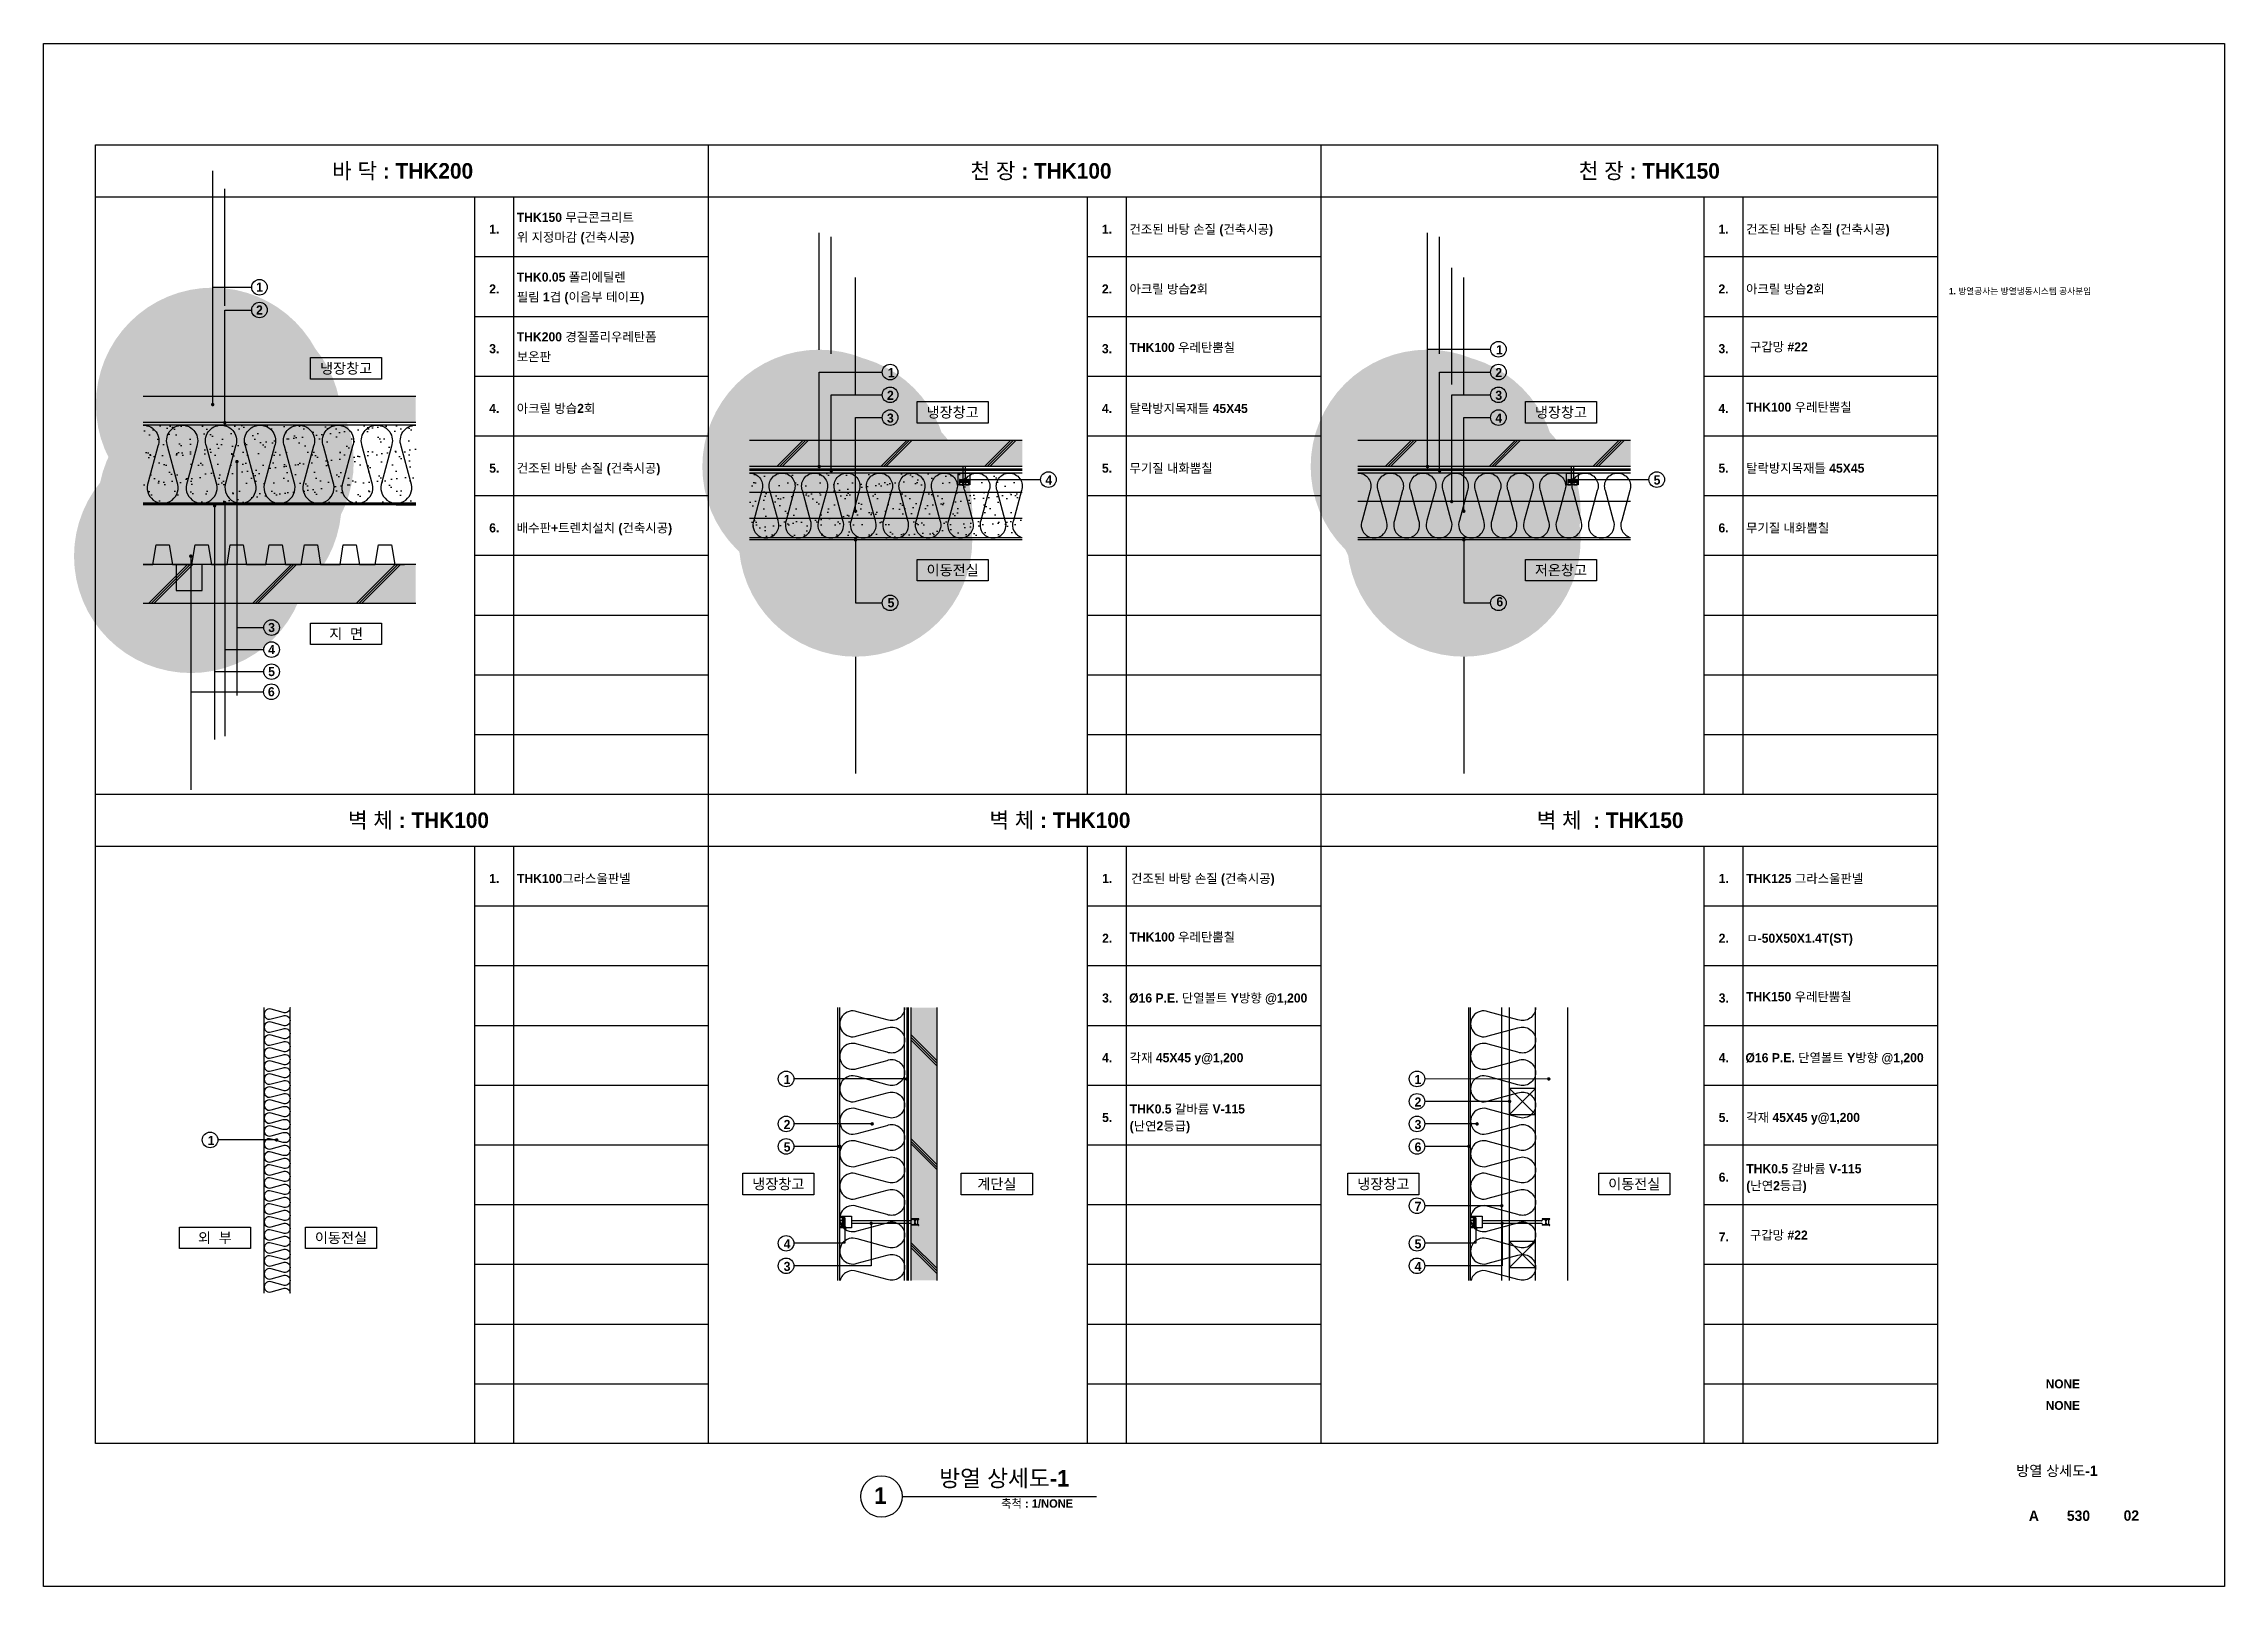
# Model space of a CAD drawing. Extents: x 0 to 33270, y 0 to 5940.
# Drawn here: x 0 to 8400, y 0 to 5940 of the extents above; entities that cross this region are included whole.
import ezdxf
from ezdxf.enums import TextEntityAlignment as Align

# ---------------------------------------------------------------- set-up
doc = ezdxf.new("R2010")
doc.units = 0
doc.header["$LTSCALE"] = 300
doc.header["$MEASUREMENT"] = 0
doc.linetypes.add('JIS_02_0.7', pattern=[1.35, 0.75, -0.6])
doc.layers.get('0').update_dxf_attribs({"linetype": 'CONTINUOUS'})
doc.layers.get('Defpoints').update_dxf_attribs({"color": 143, "linetype": 'CONTINUOUS'})
for name, color, linetype in [('A-ANNO-GRA1', 7, 'CONTINUOUS'), ('A-ANNO-LEAD', 4, 'CONTINUOUS'), ('A-ANNO-TEXT1', 7, 'CONTINUOUS'), ('A-LEAD', 6, 'CONTINUOUS'), ('A-ST-AXIS-BUB', 7, 'CONTINUOUS'), ('col-so', 253, 'CONTINUOUS'), ('conc', 2, 'CONTINUOUS'), ('DIM', 7, 'CONTINUOUS'), ('HATCH', 5, 'CONTINUOUS'), ('tt1', 3, 'CONTINUOUS'), ('단열', 251, 'CONTINUOUS'), ('볼트', 253, 'JIS_02_0.7')]:
    doc.layers.add(name, color=color, linetype=linetype)
doc.styles.add('2020음성 1차', font='나눔고딕Bold.ttf')
doc.dimstyles.new('GGDIM-1', dxfattribs={"dimscale": 200, "dimtxt": 3, "dimasz": 1, "dimexe": 2, "dimexo": 3, "dimgap": 1, "dimtad": 1, "dimdec": 0, "dimrnd": 0.25, "dimzin": 0, "dimdsep": 46, "dimlunit": 6, "dimtxsty": '2020음성 1차', "dimblk": 'Z_DOT', "dimcen": 3, "dimclrd": 256, "dimclre": 7, "dimclrt": 3, "dimadec": 0, "dimazin": 0, "dimtfac": 1, "dimtdec": 0, "dimtix": 1, "dimtmove": 2, "dimatfit": 1, "dimldrblk": 'DOT', "dimfxl": 1, "dimtolj": 1, "dimtzin": 1, "dimarcsym": 0})

msp = doc.modelspace()

# ---------------------------------------------------------------- texts
at = {"layer": 'A-ANNO-TEXT1', "style": '2020음성 1차'}
for s, height, p in [('바 닥 : THK200', 60, (1111.5, 5420)), ('천 장 : THK100', 60, (3570.5, 5420)), ('천 장 : THK150', 60, (5913.6, 5420)), ('THK150 무근콘크리트', 35, (1822.5, 5253.7)), ('1.', 35, (1716.4, 5208)), ('위 지정마감 (건축시공)', 35, (1822.5, 5177.4)), ('1.', 35, (4076.4, 5208)), ('건조된 바탕 손질 (건축시공)', 35, (4182.5, 5208)), ('1.', 35, (6451.3, 5208)), ('건조된 바탕 손질 (건축시공)', 35, (6557.5, 5208)), ('THK0.05 폴리에틸렌', 35, (1822.5, 5023.7)), ('2.', 35, (1716.4, 4978)), ('필림 1겹 (이음부 테이프)', 35, (1822.5, 4947.4)), ('2.', 35, (4076.4, 4978)), ('아크릴 방습2회', 35, (4182.5, 4978)), ('2.', 35, (6451.3, 4978)), ('아크릴 방습2회', 35, (6557.5, 4978)), ('THK200 경질폴리우레탄폼', 35, (1822.5, 4793.7)), ('THK100 우레탄뿜칠 ', 35, (4182.5, 4752.9)), ('구갑망 #22', 35, (6572.3, 4755)), ('3.', 35, (1716.4, 4748)), ('보온판', 35, (1822.5, 4717.4)), ('3.', 35, (4076.4, 4748)), ('3.', 35, (6451.3, 4748)), ('4.', 35, (1716.4, 4518)), ('아크릴 방습2회', 35, (1822.5, 4518)), ('4.', 35, (4076.4, 4518)), ('탈락방지목재틀 45X45 ', 35, (4182.5, 4518)), ('4.', 35, (6451.3, 4518)), ('THK100 우레탄뿜칠 ', 35, (6557.5, 4522.9)), ('5.', 35, (1716.4, 4288)), ('건조된 바탕 손질 (건축시공)', 35, (1822.5, 4288)), ('5.', 35, (4076.4, 4288)), ('무기질 내화뿜칠', 35, (4182.5, 4288)), ('5.', 35, (6451.3, 4288)), ('탈락방지목재틀 45X45 ', 35, (6557.5, 4288)), ('6.', 35, (1716.4, 4058)), ('배수판+트렌치설치 (건축시공)', 35, (1822.5, 4058)), ('6.', 35, (6451.3, 4058)), ('무기질 내화뿜칠', 35, (6557.5, 4058)), ('벽 체 : THK100', 60, (1172.5, 2920)), ('벽 체 : THK100', 60, (3643.3, 2920)), ('벽 체  : THK150', 60, (5751.3, 2920)), ('1.', 35, (1716.4, 2708)), ('THK100그라스울판넬', 35, (1823.4, 2708)), ('1.', 35, (4077.2, 2708)), ('건조된 바탕 손질 (건축시공)', 35, (4188.5, 2708)), ('1.', 35, (6452.2, 2708)), ('THK125 그라스울판넬', 35, (6558.3, 2708)), ('THK100 우레탄뿜칠 ', 35, (4182.5, 2482.9)), ('2.', 35, (4077.2, 2478)), ('2.', 35, (6452.2, 2478)), ('ㅁ-50X50X1.4T(ST)', 35, (6558.3, 2478)), ('3.', 35, (4077.2, 2248)), ('Ø16 P.E. 단열볼트 Y방향 @1,200', 35, (4181.3, 2248)), ('3.', 35, (6452.2, 2248)), ('THK150 우레탄뿜칠 ', 35, (6557.5, 2252.9)), ('4.', 35, (4077.2, 2018)), ('각재 45X45 y@1,200', 35, (4183.4, 2018)), ('4.', 35, (6452.2, 2018)), ('Ø16 P.E. 단열볼트 Y방향 @1,200', 35, (6555.3, 2018)), ('THK0.5 갈바륨 V-115', 35, (4183.4, 1820.7)), ('5.', 35, (4077.2, 1788)), ('(난연2등급)', 35, (4183.4, 1755.3)), ('5.', 35, (6452.2, 1788)), ('각재 45X45 y@1,200', 35, (6558.3, 1788)), ('THK0.5 갈바륨 V-115', 35, (6558.3, 1590.7)), ('6.', 35, (6452.2, 1558)), ('(난연2등급)', 35, (6558.3, 1525.3)), ('7.', 35, (6452.2, 1328)), ('구갑망 #22', 35, (6572.3, 1335))]:
    msp.add_text(s, height=height, dxfattribs=at).set_placement(p)
for s, height, p in [('1. 방열공사는 방열냉동시스템 공사분임', 24, (7339, 4986.8)), ('NONE', 34, (7712.1, 779.6)), ('NONE', 34, (7712.1, 696.6)), ('방열 상세도-1', 64, (3449.8, 416.2))]:
    msp.add_text(s, height=height, dxfattribs=at).set_placement(p, align=Align.MIDDLE_LEFT)
for s, p in [('냉장창고', (1165.3, 4689.6)), ('냉장창고', (3501.3, 4520.4)), ('냉장창고', (5844.5, 4520.4)), ('이동전실', (3501.3, 3912.8)), ('저온창고', (5844.5, 3912.8)), ('지  면', (1165.3, 3667.6)), ('냉장창고', (2830.2, 1549.2)), ('계단실', (3671.7, 1549.2)), ('냉장창고', (5160.4, 1549.2)), ('이동전실', (6126.9, 1549.2)), ('외  부', (659.7, 1342.1)), ('이동전실', (1145.3, 1342.1))]:
    msp.add_text(s, height=40, dxfattribs=at).set_placement(p, align=Align.MIDDLE_CENTER)
at = {"layer": 'A-ANNO-TEXT1', "linetype": 'ByBlock', "style": '2020음성 1차'}
for s, p in [('방열 상세도-1', (7755, 445)), ('02', (8041.6, 272.7))]:
    msp.add_text(s, height=40, dxfattribs=at).set_placement(p, align=Align.MIDDLE_CENTER)
at = {"layer": 'A-ANNO-TEXT1', "style": '2020음성 1차'}
msp.add_text('1', height=64, dxfattribs=at).set_placement((3223.1, 349.7), align=Align.MIDDLE)
msp.add_text('축척 : 1/NONE', height=32, dxfattribs=at).set_placement((3965.6, 303), align=Align.RIGHT)
at = {"layer": 'A-ANNO-TEXT1', "linetype": 'ByBlock', "style": '2020음성 1차'}
for s, p in [('A', (7646.9, 272)), ('530', (7793.3, 272))]:
    msp.add_text(s, height=40, dxfattribs=at).set_placement(p, align=Align.MIDDLE_LEFT)
at = {"layer": 'A-ANNO-TEXT1', "char_height": 35, "width": 1.181, "style": '2020음성 1차'}
for s, insert, attachment_point in [('1', (831.4, 5002), 5), ('2', (831.4, 4914.3), 5), ('1', (5594.6, 4778.4), 1), ('1', (3251.5, 4690.7), 1), ('2', (5591.8, 4691.2), 1), ('2', (3248.7, 4603.5), 1), ('3', (5591.8, 4603.5), 1), ('3', (3248.7, 4515.8), 1), ('4', (5591.8, 4515.8), 1), ('4', (3858.5, 4277.3), 1), ('5', (6201.6, 4277.3), 1), ('5', (3250.9, 3769.4), 7), ('6', (5595.9, 3773.2), 7), ('3', (878, 3691.7), 5), ('4', (878, 3606.8), 5), ('5', (878, 3521.9), 5), ('6', (877.1, 3444.4), 5), ('1', (2850.7, 1969.2), 1), ('1', (5280.9, 1969.2), 1), ('2', (5280.9, 1882.5), 1), ('2', (2850.7, 1795.9), 1), ('3', (5280.9, 1795.9), 1), ('1', (632, 1734.2), 1), ('5', (2850.7, 1709.3), 1), ('6', (5280.9, 1709.3), 1), ('7', (5280.9, 1480.6), 1), ('4', (2850.7, 1336.1), 1), ('5', (5280.9, 1336.1), 1), ('3', (2850.7, 1249.5), 1), ('4', (5280.9, 1249.5), 1)]:
    msp.add_mtext(s, dxfattribs=dict(at, insert=insert, attachment_point=attachment_point))

# ---------------------------------------------------------------- blocks, each defined once
blk = doc.blocks.new('_Dot')
at = {"color": 0, "lineweight": -2}
blk.add_line((-0.5, 0), (-1, 0), dxfattribs=at)
at = {"color": 0, "const_width": 0.5}
blk.add_lwpolyline([(-0.25, 0, 1), (0.25, 0, 1)], format="xyb", close=True, dxfattribs=at)
blk = doc.blocks.new('Z_DOT')
at = {"layer": 'DIM', "color": 0}
for p, q in [((0, -1), (0, 1)), ((-1, 0), (1, 0))]:
    blk.add_line(p, q, dxfattribs=at)
for radius in [0.25, 0.125]:
    blk.add_circle((0, 0), radius, dxfattribs=at)

# ---------------------------------------------------------------- hatches: boundary and pattern name
at = {"layer": 'col-so', "transparency": 33554687}
h = msp.add_hatch(color=256, dxfattribs=at)
h.dxf.hatch_style = 1
h.paths.add_polyline_path([(383.6, 4580.8), (1433.6, 4580.8), (1433.6, 4480.8), (383.6, 4480.8)])
h = msp.add_hatch(color=256, dxfattribs=at)
h.dxf.hatch_style = 1
h.paths.add_polyline_path([(2719.6, 4411.6), (3769.6, 4411.6), (3769.6, 4311.6), (2719.6, 4311.6)])
h = msp.add_hatch(color=256, dxfattribs=at)
h.dxf.hatch_style = 1
h.paths.add_polyline_path([(5062.7, 4411.6), (6112.7, 4411.6), (6112.7, 4311.6), (5062.7, 4311.6)])
h = msp.add_hatch(color=256, dxfattribs=at)
h.dxf.hatch_style = 1
h.paths.add_polyline_path([(383.6, 3934.3), (1433.6, 3934.3), (1433.6, 3784.3), (383.6, 3784.3)])
h = msp.add_hatch(color=256, dxfattribs=at)
h.dxf.hatch_style = 1
h.paths.add_polyline_path([(3341.4, 2228.3), (3441.4, 2228.3), (3441.4, 1178.3), (3341.4, 1178.3)])
at = {"layer": 'HATCH'}
h = msp.add_hatch(dxfattribs=at)
h.set_pattern_fill('AR-SAND', color=256, scale=40, style=0)
h.set_pattern_definition([(37.5, (-40, 456.5), (-2.5197, 77.07295), [0, -60.8, 0, -68, 0, -65]), (7.5, (-40, 456.5), (70.791, 112.8858), [0, -32.8, 0, -54.8, 0, -21]), (327.5, (-89.2, 456.5), (124.5657, 0.2264), [0, -20, 0, -72, 0, -94]), (317.5, (-89.2, 456.5), (120.245, 35.107), [0, -10, 0, -47.2, 0, -54])])
h.paths.add_polyline_path([(383.6, 4470.8), (383.6, 4170.8), (1433.6, 4170.8), (1433.6, 4470.8)])
h = msp.add_hatch(dxfattribs=at)
h.set_pattern_fill('AR-SAND', color=256, scale=40, style=0)
h.set_pattern_definition([(37.5, (-2504, 380), (-2.51973, 77.07295), [0, -60.8, 0, -68, 0, -65]), (7.5, (-2504, 380), (70.791, 112.8858), [0, -32.8, 0, -54.8, 0, -21]), (327.5, (-2553.2, 380), (124.5657, 0.22636), [0, -20, 0, -72, 0, -94]), (317.5, (-2553.2, 380), (120.245, 35.107), [0, -10, 0, -47.2, 0, -54])])
h.paths.add_polyline_path([(2719.6, 4286.6), (3769.6, 4286.6), (3769.6, 4036.6), (2719.6, 4036.6)])

# ---------------------------------------------------------------- linework, layer by layer
for p, q in [((1433.6, 4470.8), (383.6, 4470.8)), ((6112.7, 4301.6), (5062.7, 4301.6)), ((6112.7, 4296.6), (5062.7, 4296.6)), ((1433.6, 4170.8), (383.6, 4170.8)), ((1433.6, 4167.8), (383.6, 4167.8)), ((1433.6, 4163.8), (383.6, 4163.8)), ((6112.7, 4036.6), (5062.7, 4036.6)), ((6112.7, 4029.6), (5062.7, 4029.6)), ((3059.4, 1178.3), (3059.4, 2228.3)), ((3066.4, 1178.3), (3066.4, 2228.3)), ((3326.4, 1178.3), (3326.4, 2228.3)), ((3331.4, 1178.3), (3331.4, 2228.3)), ((5489.6, 1178.3), (5489.6, 2228.3)), ((5496.6, 1178.3), (5496.6, 2228.3)), ((3066.4, 1425.1), (3111.4, 1425.1)), ((3066.4, 1380.1), (3066.4, 1425.1)), ((3111.4, 1380.1), (3066.4, 1380.1)), ((3111.4, 1425.1), (3111.4, 1380.1)), ((5496.6, 1425.1), (5541.6, 1425.1)), ((5496.6, 1380.1), (5496.6, 1425.1)), ((5541.6, 1380.1), (5496.6, 1380.1)), ((5541.6, 1425.1), (5541.6, 1380.1))]:
    msp.add_line(p, q)
at = {"flags": 128}
for points in [[(533.6, 3934.3), (571.1, 3934.3), (583.6, 4010.8), (633.6, 4010.8), (646.1, 3934.3), (683.6, 3934.3)], [(669, 3934.3), (706.5, 3934.3), (719, 4010.8), (769, 4010.8), (781.5, 3934.3), (819, 3934.3)], [(706.5, 3934.3), (719, 4010.8)], [(819, 3934.3), (856.5, 3934.3), (869, 4010.8), (919, 4010.8), (931.5, 3934.3), (969, 3934.3)], [(954.4, 3934.3), (991.9, 3934.3), (1004.4, 4010.8), (1054.4, 4010.8), (1066.9, 3934.3), (1104.4, 3934.3)], [(1104.4, 3934.3), (1141.9, 3934.3), (1154.4, 4010.8), (1204.4, 4010.8), (1216.9, 3934.3), (1254.4, 3934.3)]]:
    msp.add_lwpolyline(points, dxfattribs=at)
at = {"layer": 'A-ANNO-GRA1'}
for p, q in [((2560, 5550), (2560, 550)), ((4920, 5550), (4920, 550)), ((200, 5350), (7295, 5350)), ((1660, 5350), (1660, 3050)), ((1810, 5350), (1810, 3050)), ((4020, 5350), (4020, 3050)), ((4170, 5350), (4170, 3050)), ((6395, 5350), (6395, 3050)), ((6545, 5350), (6545, 3050)), ((1660, 5120), (2560, 5120)), ((4020, 5120), (4920, 5120)), ((6395, 5120), (7295, 5120)), ((1660, 4890), (2560, 4890)), ((4020, 4890), (4920, 4890)), ((6395, 4890), (7295, 4890)), ((1660, 4660), (2560, 4660)), ((4020, 4660), (4920, 4660)), ((6395, 4660), (7295, 4660)), ((1660, 4430), (2560, 4430)), ((4020, 4430), (4920, 4430)), ((6395, 4430), (7295, 4430)), ((1660, 4200), (2560, 4200)), ((4020, 4200), (4920, 4200)), ((6395, 4200), (7295, 4200)), ((1660, 3970), (2560, 3970)), ((4020, 3970), (4920, 3970)), ((6395, 3970), (7295, 3970)), ((1660, 3740), (2560, 3740)), ((4020, 3740), (4920, 3740)), ((6395, 3740), (7295, 3740)), ((1660, 3510), (2560, 3510)), ((4020, 3510), (4920, 3510)), ((6395, 3510), (7295, 3510)), ((1660, 3280), (2560, 3280)), ((4020, 3280), (4920, 3280)), ((6395, 3280), (7295, 3280)), ((200, 3050), (7295, 3050)), ((200, 2850), (7295, 2850)), ((1660, 2850), (1660, 550)), ((1810, 2850), (1810, 550)), ((4020, 2850), (4020, 550)), ((4170, 2850), (4170, 550)), ((6395, 2850), (6395, 550)), ((6545, 2850), (6545, 550)), ((1660, 2620), (2560, 2620)), ((4020, 2620), (4920, 2620)), ((6395, 2620), (7295, 2620)), ((1660, 2390), (2560, 2390)), ((4020, 2390), (4920, 2390)), ((6395, 2390), (7295, 2390)), ((1660, 2160), (2560, 2160)), ((4020, 2160), (4920, 2160)), ((6395, 2160), (7295, 2160)), ((1660, 1930), (2560, 1930)), ((4020, 1930), (4920, 1930)), ((6395, 1930), (7295, 1930)), ((1660, 1700), (2560, 1700)), ((4020, 1700), (4920, 1700)), ((6395, 1700), (7295, 1700)), ((1660, 1470), (2560, 1470)), ((4020, 1470), (4920, 1470)), ((6395, 1470), (7295, 1470)), ((1660, 1240), (2560, 1240)), ((4020, 1240), (4920, 1240)), ((6395, 1240), (7295, 1240)), ((1660, 1010), (2560, 1010)), ((4020, 1010), (4920, 1010)), ((6395, 1010), (7295, 1010)), ((1660, 780), (2560, 780)), ((4020, 780), (4920, 780)), ((6395, 780), (7295, 780))]:
    msp.add_line(p, q, dxfattribs=at)
msp.add_lwpolyline([(7295, 550), (200, 550), (200, 5550), (7295, 5550)], close=True, dxfattribs=at)
at = {"layer": 'A-ANNO-LEAD', "linetype": 'Continuous'}
for p, q in [((3550.3, 4261.6), (3840.4, 4261.6)), ((5893.4, 4261.6), (6183.6, 4261.6)), ((3086.4, 1380.1), (3086.4, 1320.9)), ((5516.6, 1397.6), (5516.6, 1320.9)), ((5618, 1397.6), (5618, 1234.2))]:
    msp.add_line(p, q, dxfattribs=at)
at = {"layer": 'A-ANNO-LEAD', "linetype": 'Continuous', "const_width": 6.67}
for points in [[(648.1, 4551.1, 1), (654.6, 4549.7, 1)], [(694.7, 4481.5, 1), (701.2, 4480.1, 1)], [(741.3, 4331.4, 1), (747.8, 4330, 1)], [(2984.1, 4312.3, 1), (2990.6, 4310.9, 1)], [(3030.7, 4296.4, 1), (3037.2, 4295, 1)], [(5327.2, 4312.3, 1), (5333.7, 4310.9, 1)], [(5373.8, 4296.4, 1), (5380.4, 4295, 1)], [(3547, 4262.3, 1), (3553.5, 4260.9, 1)], [(5890.2, 4262.3, 1), (5896.7, 4260.9, 1)], [(655.3, 4161.5, 1), (661.9, 4160.1, 1)], [(694.7, 4173.6, 1), (701.2, 4172.2, 1)], [(3123.9, 4140.5, 1), (3130.5, 4139.2, 1)], [(5420.5, 4177.7, 1), (5427, 4176.3, 1)], [(5467.1, 4140.5, 1), (5473.6, 4139.2, 1)], [(3123.9, 4030.3, 1), (3130.5, 4028.9, 1)], [(5467.1, 4030.3, 1), (5473.6, 4028.9, 1)], [(563.8, 3967.3, 1), (570.3, 3965.9, 1)], [(5794.5, 1954.6, 1), (5801, 1953.2, 1)], [(5643.4, 1868, 1), (5649.9, 1866.6, 1)], [(3188, 1781.4, 1), (3194.6, 1780, 1)], [(5518.3, 1781.4, 1), (5524.8, 1780, 1)], [(894.3, 1719.6, 1), (900.9, 1718.2, 1)], [(3063.1, 1694.8, 1), (3069.7, 1693.4, 1)], [(5486.4, 1694.8, 1), (5492.9, 1693.4, 1)], [(5613.4, 1466.1, 1), (5619.9, 1464.7, 1)], [(3083.1, 1380.8, 1), (3089.6, 1379.4, 1)], [(3184.5, 1398.3, 1), (3191, 1396.9, 1)], [(5513.3, 1380.8, 1), (5519.9, 1379.4, 1)], [(5614.7, 1398.3, 1), (5621.3, 1396.9, 1)]]:
    msp.add_lwpolyline(points, format="xyb", close=True, dxfattribs=at)
at = {"layer": 'A-ANNO-LEAD', "linetype": 'Continuous'}
for points in [[(3324.2, 1953.9), (2889.8, 1953.9)], [(5801, 1953.2), (5320, 1953.9)], [(5646.6, 1867.3), (5320, 1867.3)], [(3191.3, 1780.7), (2889.8, 1780.7)], [(5521.5, 1780.7), (5320, 1780.7)], [(897.6, 1718.9), (671.1, 1718.9)], [(3066.4, 1694.1), (2889.8, 1694.1)], [(5496.6, 1694.1), (5320, 1694.1)], [(5616.6, 1465.4), (5320, 1465.4)], [(3187.8, 1397.6), (3187.8, 1234.2), (2889.8, 1234.2)], [(3086.4, 1320.9), (2889.8, 1320.9)], [(5516.6, 1320.9), (5320, 1320.9)], [(5618, 1234.2), (5320, 1234.2)]]:
    msp.add_lwpolyline(points, dxfattribs=at)
at = {"layer": 'A-ANNO-TEXT1'}
for p, q in [((3769.6, 4301.6), (2719.6, 4301.6)), ((3769.6, 4296.6), (2719.6, 4296.6)), ((3522.8, 4241.6), (3522.8, 4286.6)), ((3522.8, 4286.6), (3567.8, 4286.6)), ((3567.8, 4286.6), (3567.8, 4241.6)), ((5865.9, 4241.6), (5865.9, 4286.6)), ((5865.9, 4286.6), (5910.9, 4286.6)), ((5910.9, 4286.6), (5910.9, 4241.6)), ((3567.8, 4241.6), (3522.8, 4241.6)), ((5910.9, 4241.6), (5865.9, 4241.6)), ((3769.6, 4036.6), (2719.6, 4036.6)), ((3769.6, 4029.6), (2719.6, 4029.6))]:
    msp.add_line(p, q, dxfattribs=at)
for points in [[(3364.6, 4561.8), (3638.1, 4561.8), (3638.1, 4479), (3364.6, 4479)], [(3364.6, 3954.2), (3638.1, 3954.2), (3638.1, 3871.4), (3364.6, 3871.4)]]:
    msp.add_lwpolyline(points, close=True, dxfattribs=at)
at = {"layer": 'A-ANNO-TEXT1', "flags": 128}
for points in [[(1358.6, 4163.8), (1433.6, 4163.8)], [(383.6, 3934.3), (421.1, 3934.3), (433.6, 4010.8), (483.6, 4010.8), (496.1, 3934.3), (533.6, 3934.3)], [(483.6, 4010.8), (496.1, 3934.3)], [(1239.8, 3934.3), (1277.3, 3934.3), (1289.8, 4010.8), (1339.8, 4010.8), (1352.3, 3934.3), (1389.8, 3934.3)], [(511.1, 3934.3), (511.1, 3834.3), (611.1, 3834.3), (611.1, 3934.3)]]:
    msp.add_lwpolyline(points, dxfattribs=at)
at = {"layer": 'A-ANNO-TEXT1'}
for centre in [(3260.6, 4675.5), (3260.6, 4587.8), (3260.6, 4500.1), (3870.4, 4261.6), (3260.6, 3786.8)]:
    msp.add_circle(centre, 30, dxfattribs=at)
at = {"layer": 'A-LEAD', "linetype": 'Continuous', "const_width": 6.67}
msp.add_lwpolyline([(3320.9, 1954.6, 1), (3327.4, 1953.2, 1)], format="xyb", close=True, dxfattribs=at)
at = {"layer": 'A-ST-AXIS-BUB', "color": 0}
msp.add_line((3307.3, 346.2), (4055.9, 346.2), dxfattribs=at)
at = {"layer": 'A-ST-AXIS-BUB'}
for points in [[(1028.6, 4731), (1302.1, 4731), (1302.1, 4648.2), (1028.6, 4648.2)], [(5707.7, 4561.8), (5981.2, 4561.8), (5981.2, 4479), (5707.7, 4479)], [(5707.7, 3954.2), (5981.2, 3954.2), (5981.2, 3871.4), (5707.7, 3871.4)], [(1028.6, 3709), (1302.1, 3709), (1302.1, 3626.2), (1028.6, 3626.2)], [(2693.4, 1590.6), (2966.9, 1590.6), (2966.9, 1507.8), (2693.4, 1507.8)], [(3534.9, 1590.6), (3808.4, 1590.6), (3808.4, 1507.8), (3534.9, 1507.8)], [(5023.7, 1590.6), (5297.2, 1590.6), (5297.2, 1507.8), (5023.7, 1507.8)], [(5990.1, 1590.6), (6263.6, 1590.6), (6263.6, 1507.8), (5990.1, 1507.8)], [(522.9, 1383.6), (796.5, 1383.6), (796.5, 1300.7), (522.9, 1300.7)], [(1008.5, 1383.6), (1282, 1383.6), (1282, 1300.7), (1008.5, 1300.7)]]:
    msp.add_lwpolyline(points, close=True, dxfattribs=at)
for centre in [(831.4, 5002), (831.4, 4914.3), (5603.8, 4763.2), (5603.8, 4675.5), (5603.8, 4587.8), (5603.8, 4500.1), (6213.6, 4261.6), (5603.8, 3786.8), (878, 3691.7), (878, 3606.8), (878, 3521.9), (877.1, 3444.4), (2859.8, 1953.9), (5290, 1953.9), (5290, 1867.3), (2859.8, 1780.7), (5290, 1780.7), (641.1, 1718.9), (2859.8, 1694.1), (5290, 1694.1), (5290, 1465.4), (2859.8, 1320.9), (5290, 1320.9), (2859.8, 1234.2), (5290, 1234.2)]:
    msp.add_circle(centre, 30, dxfattribs=at)
at = {"layer": 'A-ST-AXIS-BUB', "color": 0}
msp.add_circle((3227.3, 346.2), 80, dxfattribs=at)
at = {"layer": 'conc'}
for p, q in [((1433.6, 4580.8), (383.6, 4580.8)), ((1433.6, 4480.8), (383.6, 4480.8)), ((3769.6, 4411.6), (2719.6, 4411.6)), ((6112.7, 4411.6), (5062.7, 4411.6)), ((3769.6, 4311.6), (2719.6, 4311.6)), ((3769.6, 4286.6), (2719.6, 4286.6)), ((6112.7, 4311.6), (5062.7, 4311.6)), ((6112.7, 4286.6), (5062.7, 4286.6)), ((3769.6, 4036.6), (2719.6, 4036.6)), ((6112.7, 4036.6), (5062.7, 4036.6)), ((1433.6, 3934.3), (383.6, 3934.3)), ((1433.6, 3784.3), (383.6, 3784.3)), ((3066.4, 1178.3), (3066.4, 2228.3)), ((3316.4, 1178.3), (3316.4, 2228.3)), ((3341.4, 1178.3), (3341.4, 2228.3)), ((3441.4, 1178.3), (3441.4, 2228.3))]:
    msp.add_line(p, q, dxfattribs=at)
at = {"layer": 'conc', "color": 3}
for p, q in [((849.3, 1128.3), (849.3, 2228.3)), ((949.3, 1128.3), (949.3, 2228.3)), ((5746.6, 1178.3), (5746.6, 2228.3)), ((5871.6, 1178.3), (5871.6, 2228.3)), ((5646.6, 1917.3), (5746.6, 1817.3)), ((5646.6, 1817.3), (5746.6, 1917.3)), ((5646.6, 1328.1), (5746.6, 1228.1)), ((5646.6, 1228.1), (5746.6, 1328.1))]:
    msp.add_line(p, q, dxfattribs=at)
for points in [[(5646.6, 1817.3), (5746.6, 1817.3), (5746.6, 1917.3), (5646.6, 1917.3)], [(5646.6, 1228.1), (5746.6, 1228.1), (5746.6, 1328.1), (5646.6, 1328.1)]]:
    msp.add_lwpolyline(points, close=True, dxfattribs=at)
at = {"layer": 'Defpoints', "ltscale": 10}
msp.add_lwpolyline([(0, 5940), (8400, 5940), (8400, 0), (0, 0)], close=True, dxfattribs=at)
at = {"layer": 'HATCH'}
for p, q in [((2824.6, 4311.6), (2924.6, 4411.6)), ((2834.6, 4311.6), (2934.6, 4411.6)), ((2844.6, 4311.6), (2944.6, 4411.6)), ((3224.6, 4311.6), (3324.6, 4411.6)), ((3234.6, 4311.6), (3334.6, 4411.6)), ((3244.6, 4311.6), (3344.6, 4411.6)), ((3624.6, 4311.6), (3724.6, 4411.6)), ((3634.6, 4311.6), (3734.6, 4411.6)), ((3644.6, 4311.6), (3744.6, 4411.6)), ((5167.7, 4311.6), (5267.7, 4411.6)), ((5177.7, 4311.6), (5277.7, 4411.6)), ((5187.7, 4311.6), (5287.7, 4411.6)), ((5567.7, 4311.6), (5667.7, 4411.6)), ((5577.7, 4311.6), (5677.7, 4411.6)), ((5587.7, 4311.6), (5687.7, 4411.6)), ((5967.7, 4311.6), (6067.7, 4411.6)), ((5977.7, 4311.6), (6077.7, 4411.6)), ((5987.7, 4311.6), (6087.7, 4411.6)), ((404.4, 3784.3), (554.4, 3934.3)), ((414.4, 3784.3), (564.4, 3934.3)), ((424.4, 3784.3), (574.4, 3934.3)), ((804.4, 3784.3), (954.4, 3934.3)), ((814.4, 3784.3), (964.4, 3934.3)), ((824.4, 3784.3), (974.4, 3934.3)), ((1204.4, 3784.3), (1354.4, 3934.3)), ((1214.4, 3784.3), (1364.4, 3934.3)), ((1224.4, 3784.3), (1374.4, 3934.3)), ((3341.4, 2123.3), (3441.4, 2023.3)), ((3341.4, 2113.3), (3441.4, 2013.3)), ((3341.4, 2103.3), (3441.4, 2003.3)), ((3341.4, 1723.3), (3441.4, 1623.3)), ((3341.4, 1713.3), (3441.4, 1613.3)), ((3341.4, 1703.3), (3441.4, 1603.3)), ((3341.4, 1323.3), (3441.4, 1223.3)), ((3341.4, 1313.3), (3441.4, 1213.3)), ((3341.4, 1303.3), (3441.4, 1203.3))]:
    msp.add_line(p, q, dxfattribs=at)
at = {"layer": 'tt1'}
for p, q in [((3769.6, 4211.6), (2719.6, 4211.6)), ((6112.7, 4177), (5062.7, 4177)), ((3769.6, 4111.6), (2719.6, 4111.6)), ((5616.6, 1178.3), (5616.6, 2228.3)), ((5646.6, 1178.3), (5646.6, 2228.3))]:
    msp.add_line(p, q, dxfattribs=at)
at = {"layer": '단열', "color": 4}
for points in [[(383.6, 4470.8, -0.524856), (439.7, 4389.5), (402.5, 4252.1, 1.449198), (514.7, 4252.1), (477.5, 4389.5, -0.524856), (533.6, 4470.8, -0.524856), (589.7, 4389.5), (552.5, 4252.1, 1.449198), (664.7, 4252.1), (627.5, 4389.5, -0.524856), (683.6, 4470.8, -0.524856), (739.7, 4389.5), (702.5, 4252.1, 1.449198), (814.7, 4252.1), (777.5, 4389.5, -0.524856), (833.6, 4470.8, -0.524856), (889.7, 4389.5), (852.5, 4252.1, 1.449198), (964.7, 4252.1), (927.5, 4389.5, -0.524856), (983.6, 4470.8, -0.524856), (1039.7, 4389.5), (1002.5, 4252.1, 1.449198), (1114.7, 4252.1), (1077.5, 4389.5, -0.524856), (1133.6, 4470.8, -0.524856), (1189.7, 4389.5), (1152.5, 4252.1, 1.449198), (1264.7, 4252.1), (1227.5, 4389.5, -0.524856), (1283.6, 4470.8, -0.524856), (1339.7, 4389.5), (1302.5, 4252.1, 1.449198), (1414.7, 4252.1), (1377.5, 4389.5, -0.524856), (1433.6, 4470.8)], [(2719.6, 4286.6, -0.524856), (2766.3, 4218.8), (2735.3, 4104.3, 1.449198), (2828.8, 4104.3), (2797.8, 4218.8, -0.524856), (2844.6, 4286.6, -0.524856), (2891.3, 4218.8), (2860.3, 4104.3, 1.449198), (2953.8, 4104.3), (2922.8, 4218.8, -0.524856), (2969.6, 4286.6, -0.524856), (3016.3, 4218.8), (2985.3, 4104.3, 1.449198), (3078.8, 4104.3), (3047.8, 4218.8, -0.524856), (3094.6, 4286.6, -0.524856), (3141.3, 4218.8), (3110.3, 4104.3, 1.449198), (3203.8, 4104.3), (3172.8, 4218.8, -0.524856), (3219.6, 4286.6, -0.524856), (3266.3, 4218.8), (3235.3, 4104.3, 1.449198), (3328.8, 4104.3), (3297.8, 4218.8, -0.524856), (3344.6, 4286.6, -0.524856), (3391.3, 4218.8), (3360.3, 4104.3, 1.449198), (3453.8, 4104.3), (3422.8, 4218.8, -0.524856), (3469.6, 4286.6, -0.524856), (3516.3, 4218.8), (3485.3, 4104.3, 1.449198), (3578.8, 4104.3), (3547.8, 4218.8, -0.524856), (3594.6, 4286.6, -0.524856), (3641.3, 4218.8), (3610.3, 4104.3, 1.449198), (3703.8, 4104.3), (3672.8, 4218.8, -0.524856), (3719.6, 4286.6, -0.524856), (3766.3, 4218.8), (3735.3, 4104.3, 0.446849), (3769.6, 4038.2, 0.446849)], [(5062.7, 4286.6, -0.524856), (5109.5, 4218.8), (5078.5, 4104.3, 1.449198), (5172, 4104.3), (5141, 4218.8, -0.524856), (5187.7, 4286.6, -0.524856), (5234.5, 4218.8), (5203.5, 4104.3, 1.449198), (5297, 4104.3), (5266, 4218.8, -0.524856), (5312.7, 4286.6, -0.524856), (5359.5, 4218.8), (5328.5, 4104.3, 1.449198), (5422, 4104.3), (5391, 4218.8, -0.524856), (5437.7, 4286.6, -0.524856), (5484.5, 4218.8), (5453.5, 4104.3, 1.449198), (5547, 4104.3), (5516, 4218.8, -0.524856), (5562.7, 4286.6, -0.524856), (5609.5, 4218.8), (5578.5, 4104.3, 1.449198), (5672, 4104.3), (5641, 4218.8, -0.524856), (5687.7, 4286.6, -0.524856), (5734.5, 4218.8), (5703.5, 4104.3, 1.449198), (5797, 4104.3), (5766, 4218.8, -0.524856), (5812.7, 4286.6, -0.524856), (5859.5, 4218.8), (5828.5, 4104.3, 1.449198), (5922, 4104.3), (5891, 4218.8, -0.524856), (5937.7, 4286.6, -0.524856), (5984.5, 4218.8), (5953.5, 4104.3, 1.449198), (6047, 4104.3), (6016, 4218.8, -0.524856), (6062.7, 4286.6, -0.524856), (6109.5, 4218.8), (6078.5, 4104.3, 0.446849), (6112.7, 4038.2, 0.446849)], [(949.3, 2228.3, -0.524856), (922.2, 2209.6), (876.4, 2222, 1.449198), (876.4, 2184.6), (922.2, 2197, -0.524856), (949.3, 2178.3, -0.524856), (922.2, 2159.6), (876.4, 2172, 1.449198), (876.4, 2134.6), (922.2, 2147, -0.524856), (949.3, 2128.3, -0.524856), (922.2, 2109.6), (876.4, 2122, 1.449198), (876.4, 2084.6), (922.2, 2097, -0.524856), (949.3, 2078.3, -0.524856), (922.2, 2059.6), (876.4, 2072, 1.449198), (876.4, 2034.6), (922.2, 2047, -0.524856), (949.3, 2028.3, -0.524856), (922.2, 2009.6), (876.4, 2022, 1.449198), (876.4, 1984.6), (922.2, 1997, -0.524856), (949.3, 1978.3, -0.524856), (922.2, 1959.6), (876.4, 1972, 1.449198), (876.4, 1934.6), (922.2, 1947, -0.524856), (949.3, 1928.3, -0.524856), (922.2, 1909.6), (876.4, 1922, 1.449198), (876.4, 1884.6), (922.2, 1897, -0.524856), (949.3, 1878.3, -0.524856), (922.2, 1859.6), (876.4, 1872, 1.449198), (876.4, 1834.6), (922.2, 1847, -0.524856), (949.3, 1828.3, -0.524856), (922.2, 1809.6), (876.4, 1822, 1.449198), (876.4, 1784.6), (922.2, 1797, -0.524856), (949.3, 1778.3, -0.524856), (922.2, 1759.6), (876.4, 1772, 1.449198), (876.4, 1734.6), (922.2, 1747, -0.524856), (949.3, 1728.3, -0.524856), (922.2, 1709.6), (876.4, 1722, 1.449198), (876.4, 1684.6), (922.2, 1697, -0.524856), (949.3, 1678.3, -0.524856), (922.2, 1659.6), (876.4, 1672, 1.449198), (876.4, 1634.6), (922.2, 1647, -0.524856), (949.3, 1628.3, -0.524856), (922.2, 1609.6), (876.4, 1622, 1.449198), (876.4, 1584.6), (922.2, 1597, -0.524856), (949.3, 1578.3, -0.524856), (922.2, 1559.6), (876.4, 1572, 1.449198), (876.4, 1534.6), (922.2, 1547, -0.524856), (949.3, 1528.3, -0.524856), (922.2, 1509.6), (876.4, 1522, 1.449198), (876.4, 1484.6), (922.2, 1497, -0.524856), (949.3, 1478.3, -0.524856), (922.2, 1459.6), (876.4, 1472, 1.449198), (876.4, 1434.6), (922.2, 1447, -0.524856), (949.3, 1428.3, -0.524856), (922.2, 1409.6), (876.4, 1422, 1.449198), (876.4, 1384.6), (922.2, 1397, -0.524856), (949.3, 1378.3, -0.524856), (922.2, 1359.6), (876.4, 1372, 1.449198), (876.4, 1334.6), (922.2, 1347, -0.524856), (949.3, 1328.3, -0.524856), (922.2, 1309.6), (876.4, 1322, 1.449198), (876.4, 1284.6), (922.2, 1297, -0.524856), (949.3, 1278.3, -0.524856), (922.2, 1259.6), (876.4, 1272, 1.449198), (876.4, 1234.6), (922.2, 1247, -0.524856), (949.3, 1228.3, -0.524856), (922.2, 1209.6), (876.4, 1222, 1.449198), (876.4, 1184.6), (922.2, 1197, -0.524856), (949.3, 1178.3, -0.524856), (922.2, 1159.6), (876.4, 1172, 1.449198), (876.4, 1134.6), (922.2, 1147, -0.524856), (949.3, 1128.3)], [(3316.4, 2228.3, -0.524856), (3248.7, 2181.6), (3134.2, 2212.6, 1.449198), (3134.2, 2119.1), (3248.7, 2150.1, -0.524856), (3316.4, 2103.3, -0.524856), (3248.7, 2056.6), (3134.2, 2087.6, 1.449198), (3134.2, 1994.1), (3248.7, 2025.1, -0.524856), (3316.4, 1978.3, -0.524856), (3248.7, 1931.6), (3134.2, 1962.6, 1.449198), (3134.2, 1869.1), (3248.7, 1900.1, -0.524856), (3316.4, 1853.3, -0.524856), (3248.7, 1806.6), (3134.2, 1837.6, 1.449198), (3134.2, 1744.1), (3248.7, 1775.1, -0.524856), (3316.4, 1728.3, -0.524856), (3248.7, 1681.6), (3134.2, 1712.6, 1.449198), (3134.2, 1619.1), (3248.7, 1650.1, -0.524856), (3316.4, 1603.3, -0.524856), (3248.7, 1556.6), (3134.2, 1587.6, 1.449198), (3134.2, 1494.1), (3248.7, 1525.1, -0.524856), (3316.4, 1478.3, -0.524856), (3248.7, 1431.6), (3134.2, 1462.6, 1.449198), (3134.2, 1369.1), (3248.7, 1400.1, -0.524856), (3316.4, 1353.3, -0.524856), (3248.7, 1306.6), (3134.2, 1337.6, 1.449198), (3134.2, 1244.1), (3248.7, 1275.1, -0.524856), (3316.4, 1228.3, -0.524856), (3248.7, 1181.6), (3134.2, 1212.6, 0.446849), (3068, 1178.3, 0.446849)], [(5746.6, 2228.3, -0.524856), (5678.9, 2181.6), (5564.4, 2212.6, 1.449198), (5564.4, 2119.1), (5678.9, 2150.1, -0.524856), (5746.6, 2103.3, -0.524856), (5678.9, 2056.6), (5564.4, 2087.6, 1.449198), (5564.4, 1994.1), (5678.9, 2025.1, -0.524856), (5746.6, 1978.3, -0.524856), (5678.9, 1931.6), (5564.4, 1962.6, 1.449198), (5564.4, 1869.1), (5678.9, 1900.1, -0.524856), (5746.6, 1853.3, -0.524856), (5678.9, 1806.6), (5564.4, 1837.6, 1.449198), (5564.4, 1744.1), (5678.9, 1775.1, -0.524856), (5746.6, 1728.3, -0.524856), (5678.9, 1681.6), (5564.4, 1712.6, 1.449198), (5564.4, 1619.1), (5678.9, 1650.1, -0.524856), (5746.6, 1603.3, -0.524856), (5678.9, 1556.6), (5564.4, 1587.6, 1.449198), (5564.4, 1494.1), (5678.9, 1525.1, -0.524856), (5746.6, 1478.3, -0.524856), (5678.9, 1431.6), (5564.4, 1462.6, 1.449198), (5564.4, 1369.1), (5678.9, 1400.1, -0.524856), (5746.6, 1353.3, -0.524856), (5678.9, 1306.6), (5564.4, 1337.6, 1.449198), (5564.4, 1244.1), (5678.9, 1275.1, -0.524856), (5746.6, 1228.3, -0.524856), (5678.9, 1181.6), (5564.4, 1212.6, 0.446849), (5498.2, 1178.3, 0.446849)]]:
    msp.add_lwpolyline(points, format="xyb", dxfattribs=at)
at = {"layer": '볼트'}
for p, q in [((3540.3, 4311.6), (3540.3, 4261.6)), ((3550.3, 4311.6), (3550.3, 4261.6)), ((5883.4, 4311.6), (5883.4, 4261.6)), ((5893.4, 4311.6), (5893.4, 4261.6)), ((3527.8, 4260.6), (3527.8, 4242.6)), ((3527.8, 4259.6), (3562.8, 4259.6)), ((3527.8, 4257.6), (3562.8, 4257.6)), ((3527.8, 4255.6), (3562.8, 4255.6)), ((3527.8, 4253.6), (3562.8, 4253.6)), ((3527.8, 4251.6), (3562.8, 4251.6)), ((3528.8, 4261.6), (3561.8, 4261.6)), ((3528.8, 4241.6), (3538.8, 4241.6)), ((3539.3, 4261.6), (3539.3, 4251.6)), ((3539.8, 4251.6), (3539.8, 4242.6)), ((3550.3, 4261.6), (3540.3, 4261.6)), ((3550.8, 4251.6), (3550.8, 4242.6)), ((3551.3, 4261.6), (3551.3, 4251.6)), ((3551.8, 4241.6), (3561.8, 4241.6)), ((3562.8, 4260.6), (3562.8, 4242.6)), ((5870.9, 4260.6), (5870.9, 4242.6)), ((5870.9, 4259.6), (5905.9, 4259.6)), ((5870.9, 4257.6), (5905.9, 4257.6)), ((5870.9, 4255.6), (5905.9, 4255.6)), ((5870.9, 4253.6), (5905.9, 4253.6)), ((5870.9, 4251.6), (5905.9, 4251.6)), ((5871.9, 4261.6), (5904.9, 4261.6)), ((5871.9, 4241.6), (5881.9, 4241.6)), ((5882.4, 4261.6), (5882.4, 4251.6)), ((5882.9, 4251.6), (5882.9, 4242.6)), ((5893.4, 4261.6), (5883.4, 4261.6)), ((5893.9, 4251.6), (5893.9, 4242.6)), ((5894.4, 4261.6), (5894.4, 4251.6)), ((5894.9, 4241.6), (5904.9, 4241.6)), ((5905.9, 4260.6), (5905.9, 4242.6)), ((3066.4, 1419.1), (3066.4, 1409.1)), ((3066.4, 1396.1), (3066.4, 1386.1)), ((3085.4, 1420.1), (3067.4, 1420.1)), ((3076.4, 1408.1), (3067.4, 1408.1)), ((3076.4, 1397.1), (3067.4, 1397.1)), ((3085.4, 1385.1), (3067.4, 1385.1)), ((3076.4, 1420.1), (3076.4, 1385.1)), ((3086.4, 1408.6), (3076.4, 1408.6)), ((3086.4, 1396.6), (3076.4, 1396.6)), ((3078.4, 1420.1), (3078.4, 1385.1)), ((3080.4, 1420.1), (3080.4, 1385.1)), ((3082.4, 1420.1), (3082.4, 1385.1)), ((3084.4, 1420.1), (3084.4, 1385.1)), ((3086.4, 1419.1), (3086.4, 1386.1)), ((3339.2, 1407.6), (3086.4, 1407.6)), ((3086.4, 1397.6), (3086.4, 1407.6)), ((3339.2, 1397.6), (3086.4, 1397.6)), ((3356.4, 1414.6), (3342.4, 1414.6)), ((3369.4, 1412.6), (3342.4, 1412.6)), ((3348.4, 1392.6), (3342.4, 1392.6)), ((3369.4, 1392.6), (3342.4, 1392.6)), ((3356.4, 1390.6), (3342.4, 1390.6)), ((3369.4, 1415.6), (3356.4, 1414.6)), ((3356.4, 1404.6), (3356.4, 1400.6)), ((3369.4, 1389.6), (3356.4, 1390.6)), ((3366.4, 1409.5), (3366.4, 1395.7)), ((5496.6, 1419.1), (5496.6, 1409.1)), ((5496.6, 1396.1), (5496.6, 1386.1)), ((5515.6, 1420.1), (5497.6, 1420.1)), ((5506.6, 1408.1), (5497.6, 1408.1)), ((5506.6, 1397.1), (5497.6, 1397.1)), ((5515.6, 1385.1), (5497.6, 1385.1)), ((5506.6, 1420.1), (5506.6, 1385.1)), ((5516.6, 1408.6), (5506.6, 1408.6)), ((5516.6, 1396.6), (5506.6, 1396.6)), ((5508.6, 1420.1), (5508.6, 1385.1)), ((5510.6, 1420.1), (5510.6, 1385.1)), ((5512.6, 1420.1), (5512.6, 1385.1)), ((5514.6, 1420.1), (5514.6, 1385.1)), ((5516.6, 1419.1), (5516.6, 1386.1)), ((5769.4, 1407.6), (5516.6, 1407.6)), ((5516.6, 1397.6), (5516.6, 1407.6)), ((5769.4, 1397.6), (5516.6, 1397.6)), ((5786.6, 1414.6), (5772.6, 1414.6)), ((5799.6, 1412.6), (5772.6, 1412.6)), ((5778.6, 1392.6), (5772.6, 1392.6)), ((5799.6, 1392.6), (5772.6, 1392.6)), ((5786.6, 1390.6), (5772.6, 1390.6)), ((5799.6, 1415.6), (5786.6, 1414.6)), ((5786.6, 1404.6), (5786.6, 1400.6)), ((5799.6, 1389.6), (5786.6, 1390.6)), ((5796.6, 1409.5), (5796.6, 1395.7))]:
    msp.add_line(p, q, dxfattribs=at)
for centre, radius, start, end in [((3528.8, 4260.6), 1, 90, 180), ((3528.8, 4242.6), 1, 180, 270), ((3538.8, 4242.6), 1, 270, 0), ((3551.8, 4242.6), 1, 180, 270), ((3561.8, 4260.6), 1, 0, 90), ((3561.8, 4242.6), 1, 270, 0), ((5871.9, 4260.6), 1, 90, 180), ((5871.9, 4242.6), 1, 180, 270), ((5881.9, 4242.6), 1, 270, 0), ((5894.9, 4242.6), 1, 180, 270), ((5904.9, 4260.6), 1, 0, 90), ((5904.9, 4242.6), 1, 270, 0), ((3067.4, 1419.1), 1, 90, 180), ((3067.4, 1409.1), 1, 180, 270), ((3067.4, 1396.1), 1, 90, 180), ((3067.4, 1386.1), 1, 180, 270), ((3085.4, 1419.1), 1, 0, 90), ((3085.4, 1386.1), 1, 270, 0), ((3339.2, 1410.6), 3, 270, 326.94427), ((3339.2, 1394.6), 3, 33.05573, 90), ((3342.4, 1413.6), 1, 90, 180), ((3342.4, 1413.6), 1, 180, 270), ((3342.4, 1391.6), 1, 90, 180), ((3342.4, 1391.6), 1, 180, 270), ((3348.4, 1404.6), 8, 0, 146.94427), ((3348.4, 1400.6), 8, 213.05573, 0), ((3364.4, 1404.6), 8, 101.53696, 180), ((3364.4, 1400.6), 8, 180, 258.46304), ((3363.4, 1409.5), 3, 0, 101.53696), ((3363.4, 1395.7), 3, 258.46304, 0), ((3369.4, 1413.6), 2, 14.47751, 90), ((3369.4, 1414.6), 2, 270, 345.52249), ((3369.4, 1390.6), 2, 14.47751, 90), ((3369.4, 1391.6), 2, 270, 345.52249), ((5497.6, 1419.1), 1, 90, 180), ((5497.6, 1409.1), 1, 180, 270), ((5497.6, 1396.1), 1, 90, 180), ((5497.6, 1386.1), 1, 180, 270), ((5515.6, 1419.1), 1, 0, 90), ((5515.6, 1386.1), 1, 270, 0), ((5769.4, 1410.6), 3, 270, 326.94427), ((5769.4, 1394.6), 3, 33.05573, 90), ((5772.6, 1413.6), 1, 90, 180), ((5772.6, 1413.6), 1, 180, 270), ((5772.6, 1391.6), 1, 90, 180), ((5772.6, 1391.6), 1, 180, 270), ((5778.6, 1404.6), 8, 0, 146.94427), ((5778.6, 1400.6), 8, 213.05573, 0), ((5794.6, 1404.6), 8, 101.53696, 180), ((5794.6, 1400.6), 8, 180, 258.46304), ((5793.6, 1409.5), 3, 0, 101.53696), ((5793.6, 1395.7), 3, 258.46304, 0), ((5799.6, 1413.6), 2, 14.47751, 90), ((5799.6, 1414.6), 2, 270, 345.52249), ((5799.6, 1390.6), 2, 14.47751, 90), ((5799.6, 1391.6), 2, 270, 345.52249)]:
    msp.add_arc(centre, radius, start, end, dxfattribs=at)

msp.set_redraw_order([(e.dxf.handle, doc.entitydb.next_handle()) for e in msp.query("TEXT MTEXT ATTDEF DIMENSION ARC_DIMENSION")])  # texts and dimensions are drawn at this point

# ---------------------------------------------------------------- leaders
at = {"layer": 'A-ANNO-LEAD', "linetype": 'Continuous'}
for points in [[(651.3, 4550.4), (651.3, 5002), (801.4, 5002)], [(698, 4480.8), (698, 4914.3), (801.4, 4914.3)], [(2987.3, 4311.6), (2987.3, 4675.5), (3230.6, 4675.5)], [(5330.5, 4311.6), (5330.5, 4763.2), (5573.8, 4763.2)], [(5377.1, 4295.7), (5377.1, 4675.5), (5573.8, 4675.5)], [(5423.7, 4177), (5423.7, 4587.8), (5573.8, 4587.8)], [(3127.2, 4139.9), (3127.2, 4500.1), (3230.6, 4500.1)], [(5470.3, 4139.9), (5470.3, 4500.1), (5573.8, 4500.1)], [(744.6, 4330.7), (744.6, 3691.7), (848, 3691.7)], [(698, 4172.9), (698, 3606.8), (848, 3606.8)], [(658.6, 4160.8), (658.6, 3521.9), (848, 3521.9)], [(3034, 4295.7), (3034, 4587.8), (3230.6, 4587.8)], [(567.1, 3966.6), (567.1, 3444.4), (847.1, 3444.4)], [(3127.2, 4029.6), (3127.2, 3786.8), (3230.6, 3786.8)], [(5470.3, 4029.6), (5470.3, 3786.8), (5573.8, 3786.8)]]:
    msp.add_leader(points, dimstyle='GGDIM-1', override={"dimscale": 300, "dimasz": 3}, dxfattribs=at)

doc.saveas('drawing.dxf')
